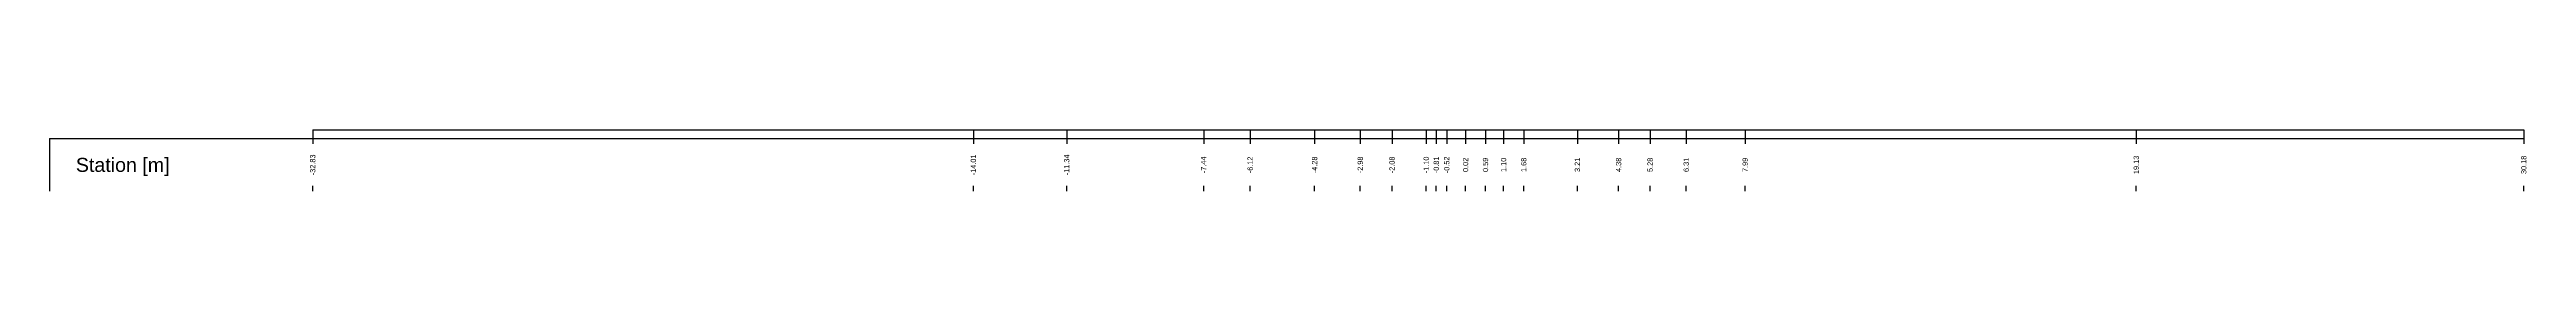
# Model space of a CAD drawing. Header units: millimetres. Extents: x -8 to 79, y -83 to 317.
# Drawn here: x -7.5 to 63.1, y 42.2 to 44 of the extents above; entities that cross this region are included whole.
import ezdxf
from ezdxf.enums import TextEntityAlignment as Align

# ---------------------------------------------------------------- set-up
doc = ezdxf.new("R2010")
doc.units = ezdxf.units.MM
doc.styles.get("Standard").update_dxf_attribs({"font": 'arial.ttf'})

msp = doc.modelspace()

# ---------------------------------------------------------------- linework, layer by layer
at = {"layer": 'band'}
for p, q in [((0, 43.75), (0, 43.6)), ((18.826, 43.75), (18.826, 43.6)), ((21.488, 43.75), (21.488, 43.6)), ((25.39, 43.75), (25.39, 43.6)), ((26.713, 43.75), (26.713, 43.6)), ((28.55, 43.75), (28.55, 43.6)), ((29.852, 43.75), (29.852, 43.6)), ((30.757, 43.75), (30.757, 43.6)), ((31.731, 43.75), (31.731, 43.6)), ((32.018, 43.75), (32.018, 43.6)), ((32.317, 43.75), (32.317, 43.6)), ((32.853, 43.75), (32.853, 43.6)), ((33.421, 43.75), (33.421, 43.6)), ((33.936, 43.75), (33.936, 43.6)), ((34.511, 43.75), (34.511, 43.6)), ((36.039, 43.75), (36.039, 43.6)), ((37.213, 43.75), (37.213, 43.6)), ((38.111, 43.75), (38.111, 43.6)), ((39.14, 43.75), (39.14, 43.6)), ((40.821, 43.75), (40.821, 43.6)), ((51.965, 43.75), (51.965, 43.6)), ((63.009, 43.75), (63.009, 43.6)), ((0, 42.25), (0, 42.4)), ((18.826, 42.25), (18.826, 42.4)), ((21.488, 42.25), (21.488, 42.4)), ((25.39, 42.25), (25.39, 42.4)), ((26.713, 42.25), (26.713, 42.4)), ((28.55, 42.25), (28.55, 42.4)), ((29.852, 42.25), (29.852, 42.4)), ((30.757, 42.25), (30.757, 42.4)), ((31.731, 42.25), (31.731, 42.4)), ((32.018, 42.25), (32.018, 42.4)), ((32.317, 42.25), (32.317, 42.4)), ((32.853, 42.25), (32.853, 42.4)), ((33.421, 42.25), (33.421, 42.4)), ((33.936, 42.25), (33.936, 42.4)), ((34.511, 42.25), (34.511, 42.4)), ((36.039, 42.25), (36.039, 42.4)), ((37.213, 42.25), (37.213, 42.4)), ((38.111, 42.25), (38.111, 42.4)), ((39.14, 42.25), (39.14, 42.4)), ((40.821, 42.25), (40.821, 42.4)), ((51.965, 42.25), (51.965, 42.4)), ((63.009, 42.25), (63.009, 42.4))]:
    msp.add_line(p, q, dxfattribs=at)
at = {"layer": 'frame'}
for p, q in [((0, 44), (63.009, 44)), ((-7.5, 43.75), (63.009, 43.75)), ((-7.5, 43.75), (-7.5, 42.25))]:
    msp.add_line(p, q, dxfattribs=at)
at = {"layer": 'marker', "color": 253}
for p, q in [((0, 44), (0, 43.75)), ((18.826, 44), (18.826, 43.75)), ((21.488, 44), (21.488, 43.75)), ((25.39, 44), (25.39, 43.75)), ((26.713, 44), (26.713, 43.75)), ((28.55, 44), (28.55, 43.75)), ((29.852, 44), (29.852, 43.75)), ((30.757, 44), (30.757, 43.75)), ((31.731, 44), (31.731, 43.75)), ((32.018, 44), (32.018, 43.75)), ((32.317, 44), (32.317, 43.75)), ((32.853, 44), (32.853, 43.75)), ((33.421, 44), (33.421, 43.75)), ((33.936, 44), (33.936, 43.75)), ((34.511, 44), (34.511, 43.75)), ((36.039, 44), (36.039, 43.75)), ((37.213, 44), (37.213, 43.75)), ((38.111, 44), (38.111, 43.75)), ((39.14, 44), (39.14, 43.75)), ((40.821, 44), (40.821, 43.75)), ((51.965, 44), (51.965, 43.75)), ((63.009, 44), (63.009, 43.75))]:
    msp.add_line(p, q, dxfattribs=at)

# ---------------------------------------------------------------- texts
msp.add_text('Station [m]', height=0.4).set_placement((-6.75, 43), align=Align.MIDDLE_LEFT)
for s, p in [('-32.83', (0, 43)), ('-14.01', (18.826, 43)), ('-11.34', (21.488, 43)), ('-7.44', (25.39, 43)), ('-6.12', (26.713, 43)), ('-4.28', (28.55, 43)), ('-2.98', (29.852, 43)), ('-2.08', (30.757, 43)), ('-1.10', (31.731, 43)), ('-0.81', (32.018, 43)), ('-0.52', (32.317, 43)), ('0.02', (32.853, 43)), ('0.59', (33.421, 43)), ('1.10', (33.936, 43)), ('1.68', (34.511, 43)), ('3.21', (36.039, 43)), ('4.38', (37.213, 43)), ('5.28', (38.111, 43)), ('6.31', (39.14, 43)), ('7.99', (40.821, 43)), ('19.13', (51.965, 43)), ('30.18', (63.009, 43))]:
    msp.add_text(s, height=0.15, rotation=90).set_placement(p, align=Align.MIDDLE)

doc.saveas('drawing.dxf')
